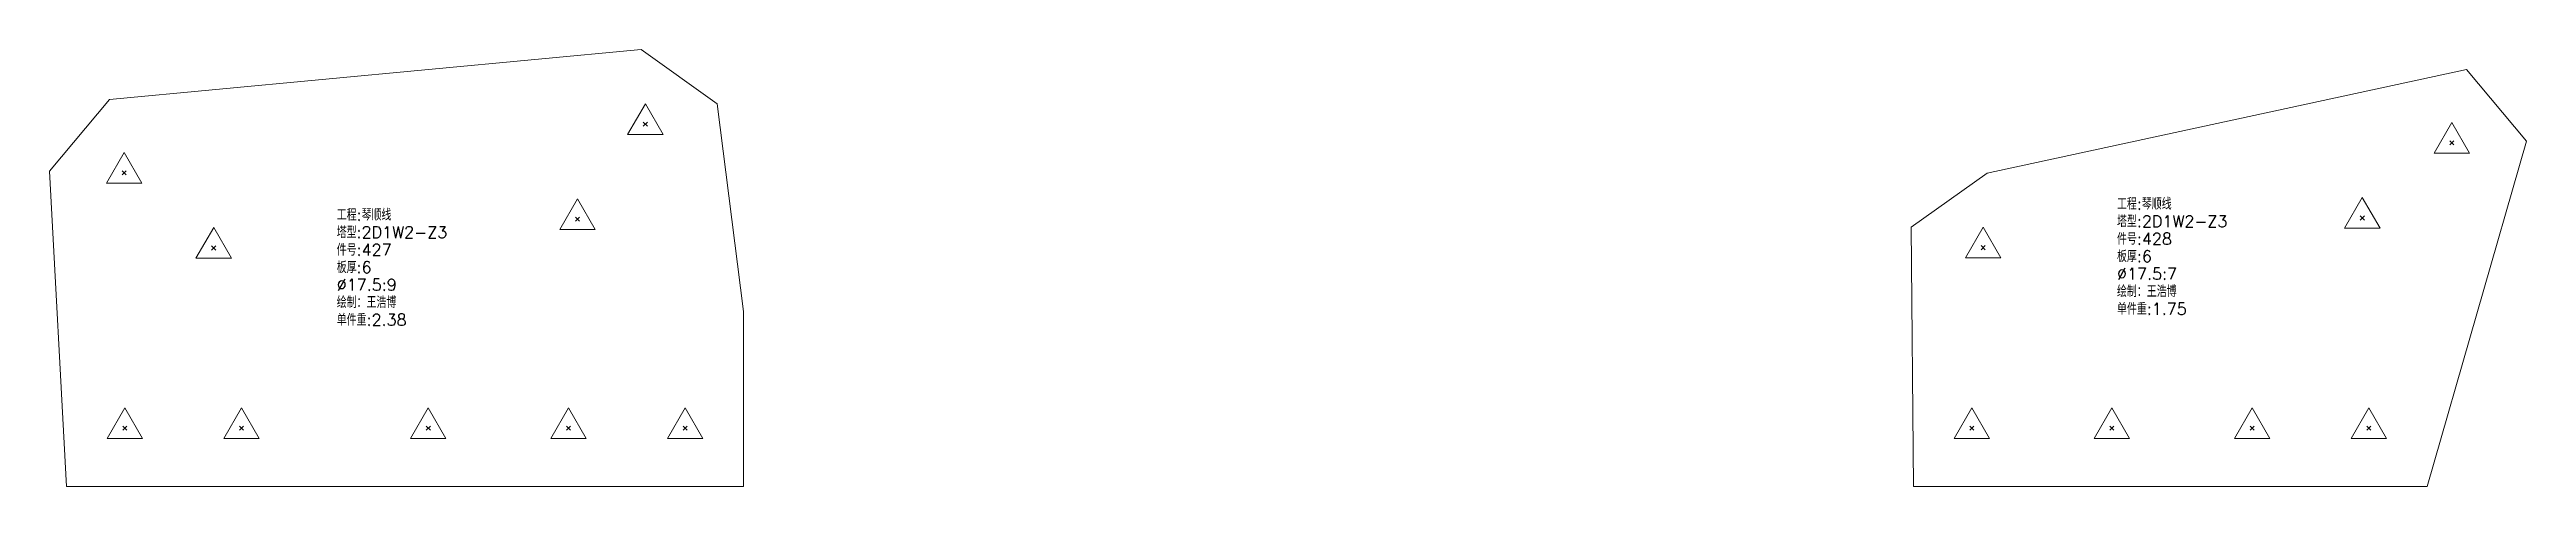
# Model space of a CAD drawing. Extents: x -580 to 8755, y 0 to 14723.
# Drawn here: x 5701 to 6761, y 8630 to 8817 of the extents above; entities that cross this region are included whole.
import ezdxf
from ezdxf.enums import TextEntityAlignment as Align

# ---------------------------------------------------------------- set-up
doc = ezdxf.new("R2010")
doc.units = 0
doc.header["$MEASUREMENT"] = 0
doc.layers.add('1', color=7, linetype='CONTINUOUS', lineweight=25)
doc.styles.get("Standard").update_dxf_attribs({"font": 'simplex.shx', "width": 0.7, "height": 3, "bigfont": 'gbhzfs.shx'})

msp = doc.modelspace()

# ---------------------------------------------------------------- texts
at = {"layer": '1', "color": 7, "linetype": 'Continuous', "lineweight": 18}
for s, p in [('工程:琴顺线', (6586.10734, 8747.285)), ('塔型:2D1W2-Z3', (5823.75796, 8735.09463)), ('工程:琴顺线', (5823.75796, 8742.59463)), ('塔型:2D1W2-Z3', (6586.10734, 8739.785)), ('件号:427', (5823.75796, 8727.59463)), ('件号:428', (6586.10734, 8732.285)), ('板厚:6', (6586.10734, 8724.785)), ('板厚:6', (5823.75796, 8720.09463)), ('%%c17.5:9', (5823.75796, 8712.59463)), ('%%c17.5:7', (6586.10734, 8717.285)), ('绘制：王浩博', (5823.75796, 8705.09463)), ('绘制：王浩博', (6586.10734, 8709.785)), ('单件重:1.75', (6586.10734, 8702.285)), ('单件重:2.38', (5823.75796, 8697.59463))]:
    msp.add_text(s, height=5, dxfattribs=at).set_placement(p, align=Align.BOTTOM_LEFT)

# ---------------------------------------------------------------- linework, layer by layer
at = {"layer": '1', "color": 7, "linetype": 'Continuous', "lineweight": 18}
for p, q in [((5954.15164, 8817.37659), (5726.47959, 8795.89592)), ((5986.70863, 8794.13777), (5954.15164, 8817.37659)), ((6735.73274, 8808.75731), (6530.50761, 8764.47149)), ((6761.45554, 8778.12502), (6735.73274, 8808.75731)), ((5726.47959, 8795.89592), (5700.75678, 8765.26363)), ((5997.95062, 8705.1811), (5986.70863, 8794.13777)), ((6718.94555, 8630.1811), (6761.45554, 8778.12502)), ((5700.75678, 8765.26363), (5707.95062, 8630.1811)), ((6530.50761, 8764.47149), (6497.95062, 8741.23267)), ((6497.95062, 8741.23267), (6498.94555, 8630.1811)), ((5997.95062, 8630.1811), (5997.95062, 8705.1811)), ((5707.95062, 8630.1811), (5997.95062, 8630.1811)), ((6498.94555, 8630.1811), (6718.94555, 8630.1811))]:
    msp.add_line(p, q, dxfattribs=at)
at = {"layer": '1', "color": 7, "linetype": 'Continuous', "lineweight": 13}
for p, q in [((5955.90588, 8794.15905), (5948.32838, 8781.03405)), ((5963.48338, 8781.03405), (5955.90588, 8794.15905)), ((5955.03088, 8784.53405), (5956.78088, 8786.28405)), ((5956.78088, 8784.53405), (5955.03088, 8786.28405)), ((6729.44895, 8786.11441), (6721.87145, 8772.98941)), ((6737.02645, 8772.98941), (6729.44895, 8786.11441)), ((5732.76337, 8773.25302), (5725.18587, 8760.12802)), ((5740.34087, 8760.12802), (5732.76337, 8773.25302)), ((5948.32838, 8781.03405), (5963.48338, 8781.03405)), ((6721.87145, 8772.98941), (6737.02645, 8772.98941)), ((6728.57395, 8776.48941), (6730.32395, 8778.23941)), ((6730.32395, 8776.48941), (6728.57395, 8778.23941)), ((5731.88837, 8763.62802), (5733.63837, 8765.37802)), ((5733.63837, 8763.62802), (5731.88837, 8765.37802)), ((5725.18587, 8760.12802), (5740.34087, 8760.12802)), ((5926.85737, 8753.46283), (5919.27987, 8740.33783)), ((5934.43487, 8740.33783), (5926.85737, 8753.46283)), ((6691.15858, 8753.96091), (6683.58108, 8740.83591)), ((6698.73608, 8740.83591), (6691.15858, 8753.96091)), ((5771.05374, 8741.09952), (5763.47624, 8727.97452)), ((5778.63124, 8727.97452), (5771.05374, 8741.09952)), ((5919.27987, 8740.33783), (5934.43487, 8740.33783)), ((5925.98237, 8743.83783), (5927.73237, 8745.58783)), ((5927.73237, 8743.83783), (5925.98237, 8745.58783)), ((6528.75337, 8741.25396), (6521.17587, 8728.12896)), ((6536.33087, 8728.12896), (6528.75337, 8741.25396)), ((6683.58108, 8740.83591), (6698.73608, 8740.83591)), ((6690.28358, 8744.33591), (6692.03358, 8746.08591)), ((6692.03358, 8744.33591), (6690.28358, 8746.08591)), ((5770.17874, 8731.47452), (5771.92874, 8733.22452)), ((5771.92874, 8731.47452), (5770.17874, 8733.22452)), ((6527.87837, 8731.62896), (6529.62837, 8733.37896)), ((6529.62837, 8731.62896), (6527.87837, 8733.37896)), ((5763.47624, 8727.97452), (5778.63124, 8727.97452)), ((6521.17587, 8728.12896), (6536.33087, 8728.12896)), ((5732.95062, 8663.9311), (5725.37312, 8650.8061)), ((5732.07562, 8654.3061), (5733.82562, 8656.0561)), ((5733.82562, 8654.3061), (5732.07562, 8656.0561)), ((5740.52812, 8650.8061), (5732.95062, 8663.9311)), ((5782.95062, 8663.9311), (5775.37312, 8650.8061)), ((5782.07562, 8654.3061), (5783.82562, 8656.0561)), ((5783.82562, 8654.3061), (5782.07562, 8656.0561)), ((5790.52812, 8650.8061), (5782.95062, 8663.9311)), ((5862.95062, 8663.9311), (5855.37312, 8650.8061)), ((5862.07562, 8654.3061), (5863.82562, 8656.0561)), ((5863.82562, 8654.3061), (5862.07562, 8656.0561)), ((5870.52812, 8650.8061), (5862.95062, 8663.9311)), ((5922.95062, 8663.9311), (5915.37312, 8650.8061)), ((5922.07562, 8654.3061), (5923.82562, 8656.0561)), ((5923.82562, 8654.3061), (5922.07562, 8656.0561)), ((5930.52812, 8650.8061), (5922.95062, 8663.9311)), ((5972.95062, 8663.9311), (5965.37312, 8650.8061)), ((5972.07562, 8654.3061), (5973.82562, 8656.0561)), ((5973.82562, 8654.3061), (5972.07562, 8656.0561)), ((5980.52812, 8650.8061), (5972.95062, 8663.9311)), ((6523.94555, 8663.9311), (6516.36805, 8650.8061)), ((6523.07055, 8654.3061), (6524.82055, 8656.0561)), ((6524.82055, 8654.3061), (6523.07055, 8656.0561)), ((6531.52305, 8650.8061), (6523.94555, 8663.9311)), ((6583.94555, 8663.9311), (6576.36805, 8650.8061)), ((6583.07055, 8654.3061), (6584.82055, 8656.0561)), ((6584.82055, 8654.3061), (6583.07055, 8656.0561)), ((6591.52305, 8650.8061), (6583.94555, 8663.9311)), ((6643.94555, 8663.9311), (6636.36805, 8650.8061)), ((6643.07055, 8654.3061), (6644.82055, 8656.0561)), ((6644.82055, 8654.3061), (6643.07055, 8656.0561)), ((6651.52305, 8650.8061), (6643.94555, 8663.9311)), ((6693.94555, 8663.9311), (6686.36805, 8650.8061)), ((6693.07055, 8654.3061), (6694.82055, 8656.0561)), ((6694.82055, 8654.3061), (6693.07055, 8656.0561)), ((6701.52305, 8650.8061), (6693.94555, 8663.9311)), ((5725.37312, 8650.8061), (5740.52812, 8650.8061)), ((5775.37312, 8650.8061), (5790.52812, 8650.8061)), ((5855.37312, 8650.8061), (5870.52812, 8650.8061)), ((5915.37312, 8650.8061), (5930.52812, 8650.8061)), ((5965.37312, 8650.8061), (5980.52812, 8650.8061)), ((6516.36805, 8650.8061), (6531.52305, 8650.8061)), ((6576.36805, 8650.8061), (6591.52305, 8650.8061)), ((6636.36805, 8650.8061), (6651.52305, 8650.8061)), ((6686.36805, 8650.8061), (6701.52305, 8650.8061))]:
    msp.add_line(p, q, dxfattribs=at)

msp.set_redraw_order([(e.dxf.handle, doc.entitydb.next_handle()) for e in msp.query("TEXT MTEXT ATTDEF DIMENSION ARC_DIMENSION")])  # texts and dimensions are drawn at this point

doc.saveas('drawing.dxf')
